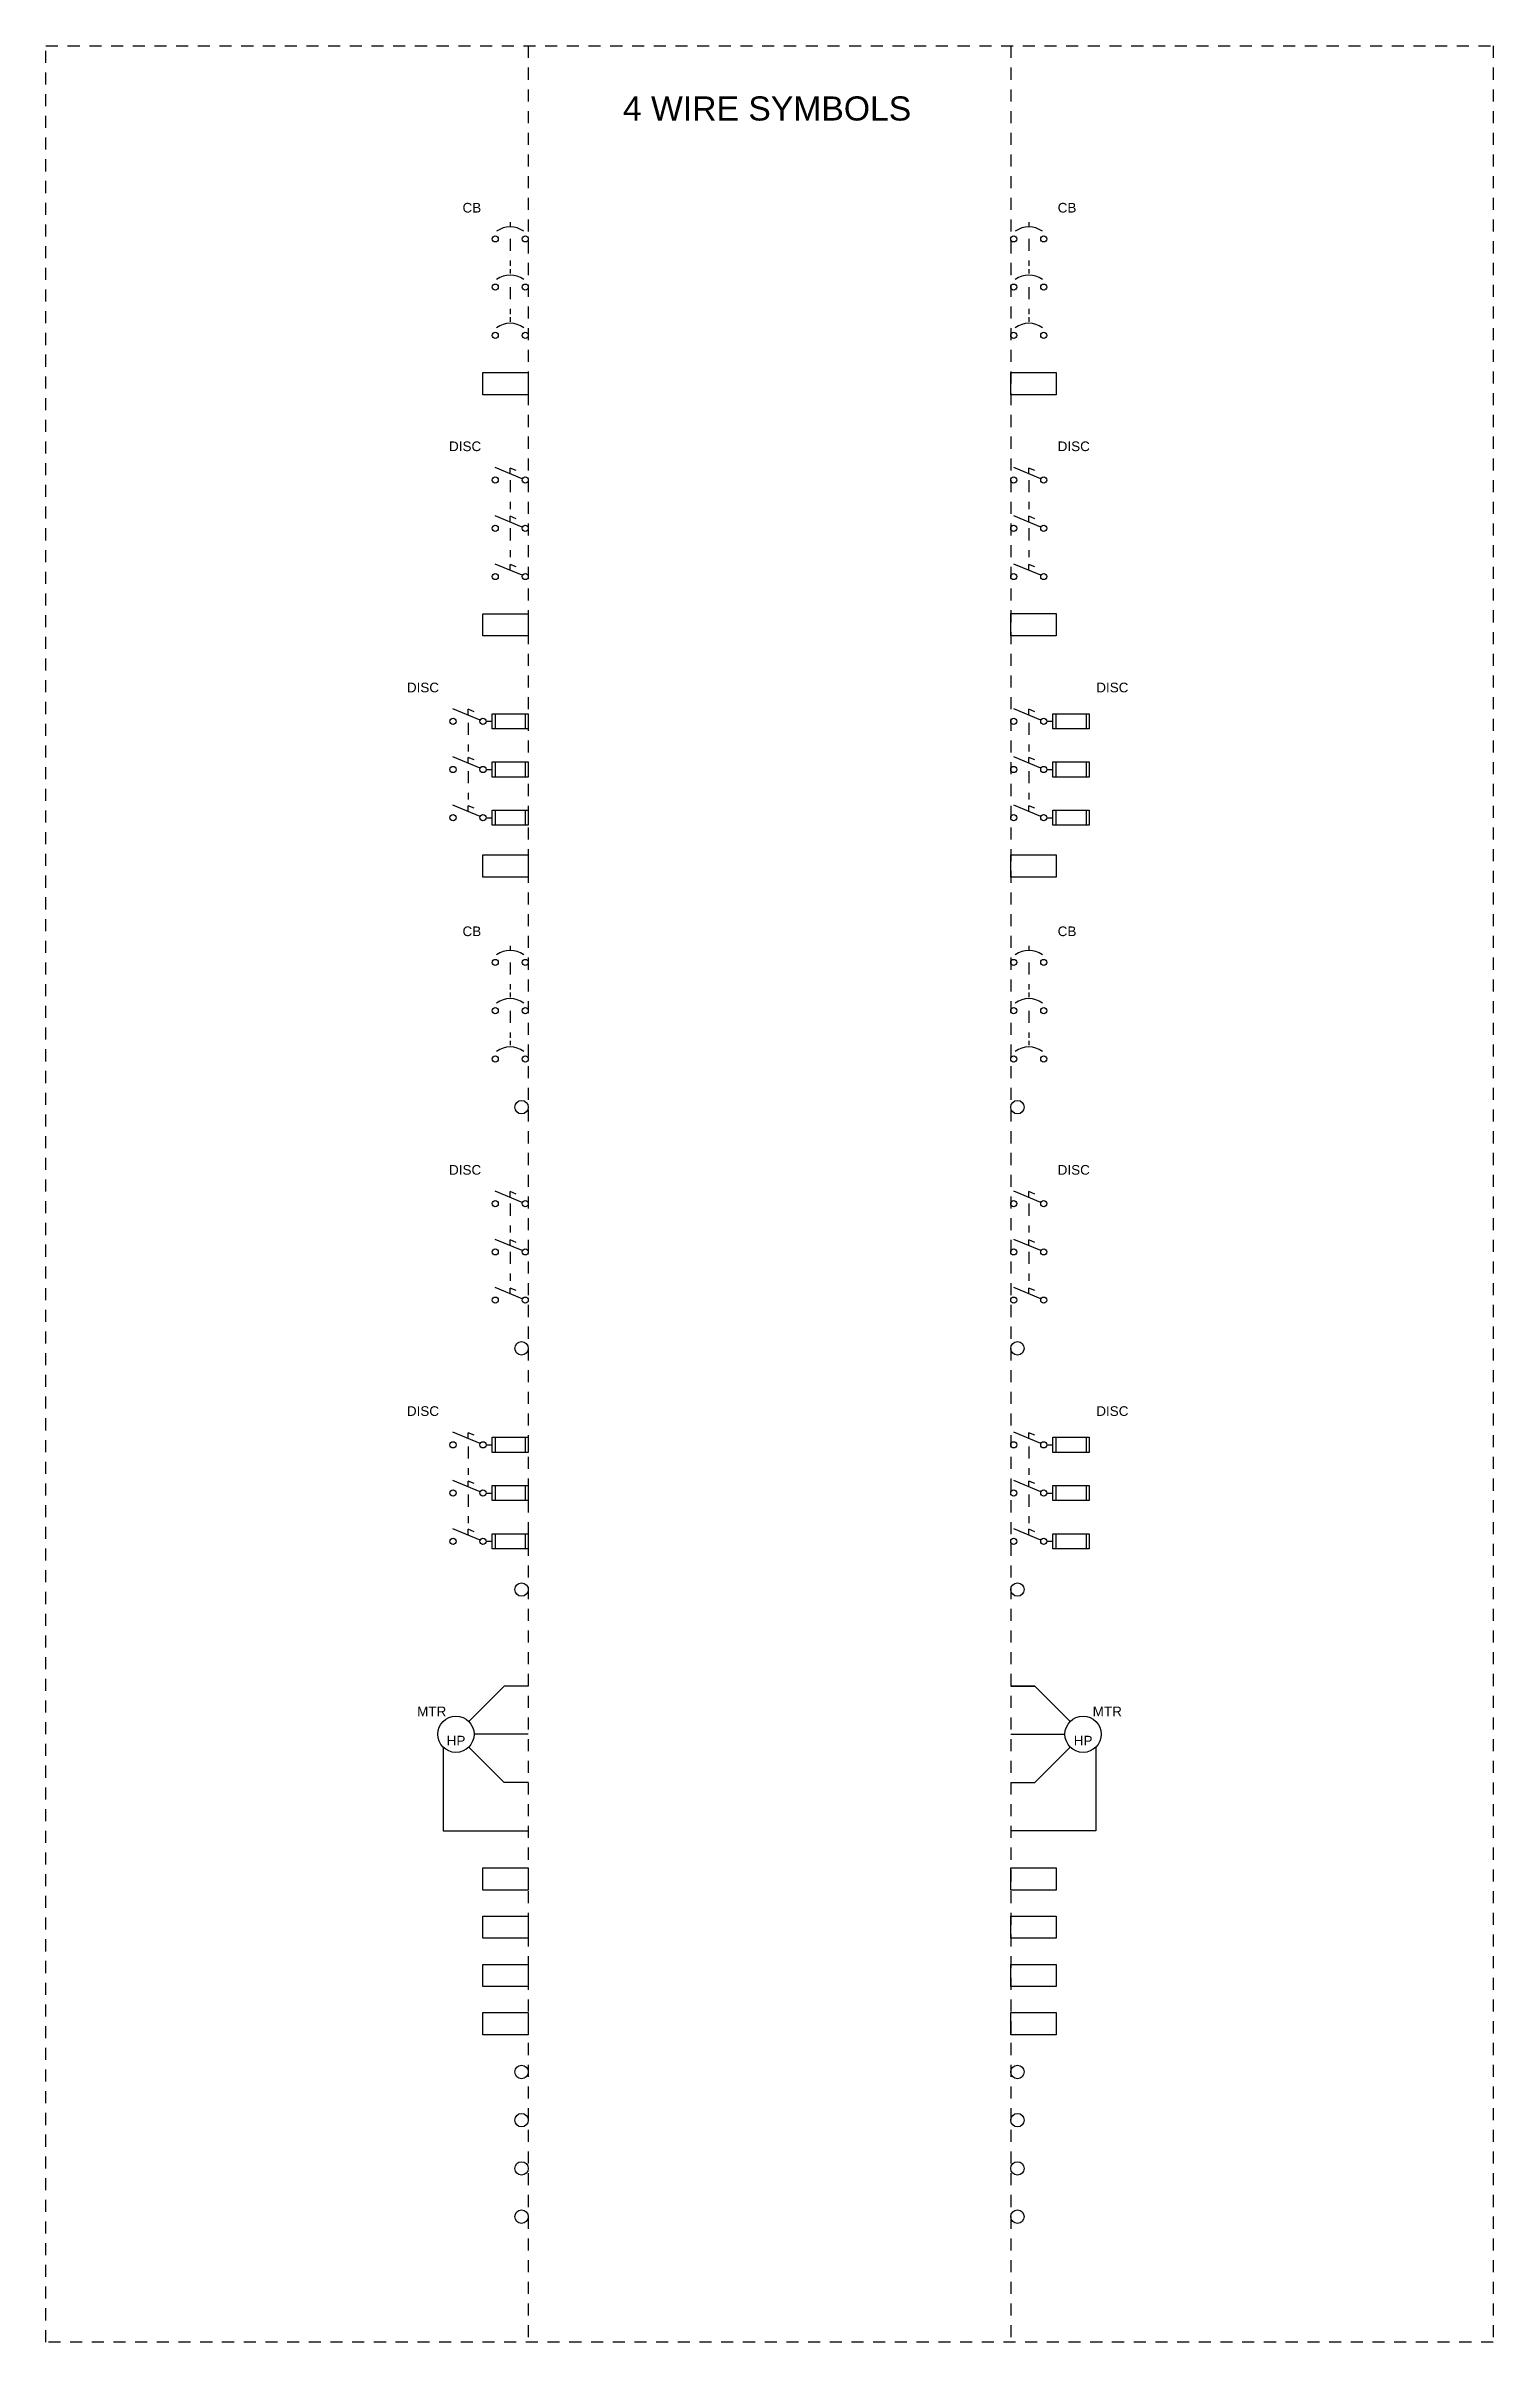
# Model space of a CAD drawing. Header units: inches. Extents: x 0 to 118, y -25 to 20.
# Drawn here: x 102.5 to 117.5, y -6.3 to 17.5 of the extents above; entities that cross this region are included whole.
import ezdxf
from ezdxf.enums import TextEntityAlignment as Align

# ---------------------------------------------------------------- set-up
doc = ezdxf.new("R2010")
doc.units = ezdxf.units.IN
doc.header["$MEASUREMENT"] = 0
doc.linetypes.add('HIDDEN2', pattern=[0.1875, 0.125, -0.0625])
for name, color, linetype in [('BORDER2', 220, 'HIDDEN2'), ('BREAKER CONNECT', 6, 'HIDDEN2'), ('WIRES', 7, 'Continuous')]:
    doc.layers.add(name, color=color, linetype=linetype)
doc.styles.add('INERCONNECT TABLES', font='arial.ttf', dxfattribs={"height": 0.1})
doc.styles.add('WD', font='arial.ttf', dxfattribs={"height": 1})

msp = doc.modelspace()

# ---------------------------------------------------------------- texts
at = {"insert": (109.975, 16.85), "char_height": 0.25, "attachment_point": 5, "style": 'INERCONNECT TABLES'}
msp.add_mtext_dynamic_manual_height_columns('4 WIRE SYMBOLS', width=5.45, gutter_width=0.5, heights=[3.209], dxfattribs=at)

# ---------------------------------------------------------------- blocks, each defined once
blk = doc.blocks.new('TB-TB-TB-TB_Square_L')
for points in [[(-0.472, 0.115), (0, 0.115), (0, -0.115), (-0.472, -0.115)], [(-0.472, -0.385), (0, -0.385), (0, -0.615), (-0.472, -0.615)], [(-0.472, -0.885), (0, -0.885), (0, -1.115), (-0.472, -1.115)], [(-0.472, -1.385), (0, -1.385), (0, -1.615), (-0.472, -1.615)]]:
    blk.add_lwpolyline(points, close=True)
at = {"linetype": 'Continuous', "style": 'INERCONNECT TABLES', "flags": 8}
for tag, p in [('Tag1', (-0.572, 0.165)), ('Tag2', (-0.572, -0.335)), ('Desc2', (-3.5, -0.75)), ('Desc3', (-3.5, -0.9)), ('Tag3', (-0.572, -0.835)), ('Tag4', (-0.572, -1.335))]:
    blk.add_attdef(tag, text='', height=0.1, dxfattribs=at).set_placement(p, align=Align.MIDDLE_RIGHT)
at = {"style": 'WD', "flags": 9}
for tag, p in [('X4TERM01', (-0.472, 0)), ('X2TERM01', (-0.236, 0.115)), ('X1TERM01', (0, 0)), ('X8TERM01', (-0.236, -0.115)), ('X2TERM02', (-0.236, -0.385)), ('X4TERM02', (-0.472, -0.5)), ('X8TERM02', (-0.236, -0.615)), ('X1TERM02', (0, -0.5)), ('X2TERM03', (-0.236, -0.885)), ('X4TERM03', (-0.472, -1)), ('X8TERM03', (-0.236, -1.115)), ('X1TERM03', (0, -1)), ('X2TERM04', (-0.236, -1.385)), ('X4TERM04', (-0.472, -1.5)), ('X8TERM04', (-0.236, -1.615)), ('X1TERM04', (0, -1.5))]:
    blk.add_attdef(tag, p, '', height=0.0125, dxfattribs=at)
at = {"linetype": 'Continuous', "style": 'INERCONNECT TABLES', "flags": 8}
for tag, p in [('Term1', (-0.236, 0)), ('Term2', (-0.236, -0.5)), ('Term3', (-0.236, -1)), ('Term4', (-0.236, -1.5))]:
    blk.add_attdef(tag, text='', height=0.1, dxfattribs=at).set_placement(p, align=Align.MIDDLE_CENTER)
at = {"linetype": 'Continuous', "style": 'INERCONNECT TABLES', "flags": 9}
for tag, p in [('LOC', (-0.32, 0.091)), ('P/N', (-0.319, 0.104)), ('INST', (-0.319, 0.074))]:
    blk.add_attdef(tag, p, '', height=0.01, dxfattribs=at)
at = {"style": 'WD', "width": 0.7, "flags": 9}
blk.add_attdef('FAMILY', (-0.319, 0.132), '', height=0.01, dxfattribs=at)
at = {"linetype": 'Continuous', "style": 'INERCONNECT TABLES', "flags": 9}
blk.add_attdef('MFG', text='', height=0.01, dxfattribs=at).set_placement((-0.288, 0.119), align=Align.RIGHT)
at = {"style": 'INERCONNECT TABLES', "flags": 8}
blk.add_attdef('Desc1', text='', height=0.1, dxfattribs=at).set_placement((-3.5, -0.6), align=Align.MIDDLE_RIGHT)
blk = doc.blocks.new('TB-TB-TB-TB_Square_R')
for points in [[(0, 0.115), (0.472, 0.115), (0.472, -0.115), (0, -0.115)], [(0, -0.385), (0.472, -0.385), (0.472, -0.615), (0, -0.615)], [(0, -0.885), (0.472, -0.885), (0.472, -1.115), (0, -1.115)], [(0, -1.385), (0.472, -1.385), (0.472, -1.615), (0, -1.615)]]:
    blk.add_lwpolyline(points, close=True)
at = {"linetype": 'Continuous', "style": 'INERCONNECT TABLES', "flags": 9}
for tag, p in [('LOC', (-0.041, 0.018)), ('P/N', (-0.041, 0.03)), ('INST', (-0.041, 0.005))]:
    blk.add_attdef(tag, p, '', height=0.01, dxfattribs=at)
at = {"style": 'WD', "width": 0.7, "flags": 9}
blk.add_attdef('FAMILY', (-0.04, 0.065), '', height=0.01, dxfattribs=at)
at = {"linetype": 'Continuous', "style": 'INERCONNECT TABLES', "flags": 9}
blk.add_attdef('MFG', text='', height=0.01, dxfattribs=at).set_placement((-0.007, 0.049), align=Align.RIGHT)
at = {"style": 'WD', "flags": 9}
for tag, p in [('X4TERM01', (0, 0)), ('X2TERM01', (0.236, 0.115)), ('X1TERM01', (0.472, 0)), ('X8TERM01', (0.236, -0.115)), ('X2TERM02', (0.236, -0.385)), ('X4TERM02', (0, -0.5)), ('X8TERM02', (0.236, -0.615)), ('X1TERM02', (0.472, -0.5)), ('X2TERM03', (0.236, -0.885)), ('X4TERM03', (0, -1)), ('X8TERM03', (0.236, -1.115)), ('X1TERM03', (0.472, -1)), ('X2TERM04', (0.236, -1.385)), ('X4TERM04', (0, -1.5)), ('X8TERM04', (0.236, -1.615)), ('X1TERM04', (0.472, -1.5))]:
    blk.add_attdef(tag, p, '', height=0.0125, dxfattribs=at)
at = {"linetype": 'Continuous', "style": 'INERCONNECT TABLES', "flags": 8}
for tag, p in [('Term1', (0.236, 0)), ('Term2', (0.236, -0.5)), ('Term3', (0.236, -1)), ('Term4', (0.236, -1.5))]:
    blk.add_attdef(tag, text='', height=0.1, dxfattribs=at).set_placement(p, align=Align.MIDDLE_CENTER)
for tag, p in [('Tag1', (0.572, 0.165)), ('Tag2', (0.572, -0.335)), ('Desc2', (3.5, -0.75)), ('Tag3', (0.572, -0.835)), ('Desc3', (3.5, -0.9)), ('Tag4', (0.572, -1.335))]:
    blk.add_attdef(tag, text='', height=0.1, dxfattribs=at).set_placement(p, align=Align.MIDDLE_LEFT)
at = {"style": 'INERCONNECT TABLES', "flags": 8}
blk.add_attdef('Desc1', text='', height=0.1, dxfattribs=at).set_placement((3.5, -0.6), align=Align.MIDDLE_LEFT)
blk = doc.blocks.new('TB-TB-TB-TB_Round_L')
for centre in [(-0.07, 0), (-0.07, -0.5), (-0.07, -1), (-0.07, -1.5)]:
    blk.add_circle(centre, 0.0699)
at = {"linetype": 'Continuous', "style": 'INERCONNECT TABLES', "flags": 8}
for tag, p in [('Term1', (-0.221, 0)), ('Tag1', (-0.17, 0.145)), ('Term2', (-0.221, -0.5)), ('Tag2', (-0.17, -0.355)), ('Desc2', (-3.5, -0.75)), ('Desc3', (-3.5, -0.9)), ('Term3', (-0.221, -1)), ('Tag3', (-0.17, -0.855)), ('Tag4', (-0.17, -1.355)), ('Term4', (-0.221, -1.5))]:
    blk.add_attdef(tag, text='', height=0.1, dxfattribs=at).set_placement(p, align=Align.MIDDLE_RIGHT)
at = {"flags": 9}
for tag, p, height, style in [('X4TERM01', (-0.14, 0), 0.0125, 'WD'), ('X2TERM01', (-0.07, 0.07), 0.0125, 'WD'), ('X1TERM01', (0, 0), 0.0125, 'WD'), ('X8TERM01', (-0.07, -0.07), 0.0125, 'WD'), ('INST', (0.048, -0.098), 0.01, 'INERCONNECT TABLES'), ('FAMILY', (0.051, -0.033), 0.01, 'INERCONNECT TABLES'), ('X2TERM02', (-0.07, -0.43), 0.0125, 'WD'), ('X4TERM02', (-0.14, -0.5), 0.0125, 'WD'), ('X8TERM02', (-0.07, -0.57), 0.0125, 'WD'), ('X1TERM02', (0, -0.5), 0.0125, 'WD'), ('X2TERM03', (-0.07, -0.93), 0.0125, 'WD'), ('X4TERM03', (-0.14, -1), 0.0125, 'WD'), ('X8TERM03', (-0.07, -1.07), 0.0125, 'WD'), ('X1TERM03', (0, -1), 0.0125, 'WD'), ('X2TERM04', (-0.07, -1.43), 0.0125, 'WD'), ('X4TERM04', (-0.14, -1.5), 0.0125, 'WD'), ('X8TERM04', (-0.07, -1.57), 0.0125, 'WD'), ('X1TERM04', (0, -1.5), 0.0125, 'WD')]:
    blk.add_attdef(tag, p, '', height=height, dxfattribs=dict(at, style=style))
at = {"linetype": 'Continuous', "style": 'INERCONNECT TABLES', "flags": 9}
blk.add_attdef('MFG', text='', height=0.01, dxfattribs=at).set_placement((0.079, -0.048), align=Align.RIGHT)
for tag, p in [('P/N', (0.048, -0.065)), ('LOC', (0.049, -0.078))]:
    blk.add_attdef(tag, p, '', height=0.01, dxfattribs=at)
at = {"style": 'INERCONNECT TABLES', "flags": 8}
blk.add_attdef('Desc1', text='', height=0.1, dxfattribs=at).set_placement((-3.5, -0.6), align=Align.MIDDLE_RIGHT)
blk = doc.blocks.new('TB-TB-TB-TB_Round_R')
for centre in [(0.07, 0), (0.07, -0.5), (0.07, -1), (0.07, -1.5)]:
    blk.add_circle(centre, 0.0699)
at = {"flags": 9}
for tag, p, height, style in [('X4TERM01', (0, 0), 0.0125, 'WD'), ('X2TERM01', (0.07, 0.07), 0.0125, 'WD'), ('X1TERM01', (0.14, 0), 0.0125, 'WD'), ('X8TERM01', (0.07, -0.07), 0.0125, 'WD'), ('FAMILY', (0.19, -0.033), 0.01, 'INERCONNECT TABLES'), ('X2TERM02', (0.07, -0.43), 0.0125, 'WD'), ('X4TERM02', (0, -0.5), 0.0125, 'WD'), ('X8TERM02', (0.07, -0.57), 0.0125, 'WD'), ('X1TERM02', (0.14, -0.5), 0.0125, 'WD'), ('X2TERM03', (0.07, -0.93), 0.0125, 'WD'), ('X4TERM03', (0, -1), 0.0125, 'WD'), ('X8TERM03', (0.07, -1.07), 0.0125, 'WD'), ('X1TERM03', (0.14, -1), 0.0125, 'WD'), ('X2TERM04', (0.07, -1.43), 0.0125, 'WD'), ('X4TERM04', (0, -1.5), 0.0125, 'WD'), ('X8TERM04', (0.07, -1.57), 0.0125, 'WD'), ('X1TERM04', (0.14, -1.5), 0.0125, 'WD')]:
    blk.add_attdef(tag, p, '', height=height, dxfattribs=dict(at, style=style))
at = {"linetype": 'Continuous', "style": 'INERCONNECT TABLES', "flags": 8}
for tag, p in [('Tag1', (0.17, 0.145)), ('Term1', (0.221, 0)), ('Tag2', (0.17, -0.355)), ('Term2', (0.221, -0.5)), ('Desc2', (3.5, -0.75)), ('Tag3', (0.17, -0.855)), ('Term3', (0.221, -1)), ('Desc3', (3.5, -0.9)), ('Tag4', (0.17, -1.355)), ('Term4', (0.221, -1.5))]:
    blk.add_attdef(tag, text='', height=0.1, dxfattribs=at).set_placement(p, align=Align.MIDDLE_LEFT)
at = {"linetype": 'Continuous', "style": 'INERCONNECT TABLES', "flags": 9}
blk.add_attdef('MFG', text='', height=0.01, dxfattribs=at).set_placement((0.219, -0.048), align=Align.RIGHT)
for tag, p in [('P/N', (0.188, -0.065)), ('LOC', (0.189, -0.078)), ('INST', (0.189, -0.097))]:
    blk.add_attdef(tag, p, '', height=0.01, dxfattribs=at)
at = {"style": 'INERCONNECT TABLES', "flags": 8}
blk.add_attdef('Desc1', text='', height=0.1, dxfattribs=at).set_placement((3.5, -0.6), align=Align.MIDDLE_LEFT)
blk = doc.blocks.new('MTR_3PH_L')
blk.add_circle((-0.75, -0.5), 0.188)
at = {"layer": 'WIRES'}
for p, q in [((-0.617, -0.367), (-0.25, 0)), ((0, 0), (-0.25, 0)), ((-0.883, -0.632), (-0.883, -1.5)), ((-0.25, -1), (-0.618, -0.632)), ((0, -0.5), (-0.563, -0.5)), ((0, -1), (-0.25, -1)), ((-0.883, -1.5), (0, -1.5))]:
    blk.add_line(p, q, dxfattribs=at)
at = {"style": 'WD', "flags": 9}
for tag, p in [('X1TERM05', (0, 0)), ('X0TERM01', (-0.617, -0.367)), ('X8TERM04', (-0.883, -0.632)), ('X0TERM03', (-0.618, -0.632)), ('X1TERM02', (-0.563, -0.5)), ('X1TERM06', (0, -0.5)), ('X1TERM07', (0, -1)), ('X1TERM08', (0, -1.5))]:
    blk.add_attdef(tag, p, '', height=0.0125, dxfattribs=at)
at = {"style": 'INERCONNECT TABLES', "flags": 8}
for tag, p in [('Tag1', (-0.85, -0.263)), ('Desc1', (-3.5, -0.6)), ('Desc2', (-3.5, -0.75)), ('Desc3', (-3.5, -0.9))]:
    blk.add_attdef(tag, text='', height=0.1, dxfattribs=at).set_placement(p, align=Align.MIDDLE_RIGHT)
for tag, p in [('Term1', (-0.25, -0.05)), ('Term2', (-0.25, -0.35)), ('Term4', (-0.25, -1.35))]:
    blk.add_attdef(tag, text='', height=0.1, dxfattribs=at).set_placement(p, align=Align.TOP_LEFT)
for tag, height, style, flags, p in [('Rating2', 0.1, 'INERCONNECT TABLES', 8, (-1.349, -0.5)), ('Rating1', 0.1, 'INERCONNECT TABLES', 8, (-0.75, -0.5)), ('FAMILY', 0.01, 'WD', 9, (-0.724, -0.33))]:
    blk.add_attdef(tag, text='', height=height, dxfattribs=dict(style=style, flags=flags)).set_placement(p, align=Align.CENTER)
at = {"linetype": 'Continuous', "style": 'WD', "flags": 9}
for tag, p in [('MFG', (-0.75, -0.36)), ('P/N', (-0.75, -0.341))]:
    blk.add_attdef(tag, text='', height=0.01, dxfattribs=at).set_placement(p, align=Align.MIDDLE)
blk.add_attdef('INST', (-0.75, -0.4), '', height=0.01, dxfattribs=at)
blk.add_attdef('LOC', text='', height=0.01, dxfattribs=at).set_placement((-0.721, -0.375), align=Align.CENTER)
at = {"style": 'INERCONNECT TABLES', "flags": 8}
for tag, p in [('Unit2', (-1.347, -0.516)), ('Unit1', (-0.749, -0.516))]:
    blk.add_attdef(tag, text='', height=0.1, dxfattribs=at).set_placement(p, align=Align.TOP_CENTER)
blk.add_attdef('Term3', text='', height=0.1, dxfattribs=at).set_placement((-0.25, -0.98), align=Align.BOTTOM_LEFT)
blk = doc.blocks.new('MTR_3PH_R')
blk.add_line((0.25, 0), (0, 0))
blk.add_circle((0.75, -0.5), 0.188)
at = {"layer": 'WIRES'}
for p, q in [((0, 0), (0.25, 0)), ((0.617, -0.367), (0.25, 0)), ((0, -0.5), (0.562, -0.5)), ((0.25, -1), (0.618, -0.632)), ((0.883, -0.632), (0.883, -1.5)), ((0, -1), (0.25, -1)), ((0.883, -1.5), (0, -1.5))]:
    blk.add_line(p, q, dxfattribs=at)
at = {"style": 'WD', "flags": 9}
for tag, p in [('X4TERM05', (0, 0)), ('X4TERM06', (0, -0.5)), ('X4TERM07', (0, -1)), ('X4TERM08', (0, -1.5))]:
    blk.add_attdef(tag, text='', height=0.0125, dxfattribs=at).set_placement(p, align=Align.RIGHT)
at = {"style": 'INERCONNECT TABLES', "flags": 8}
for tag, p in [('Term1', (0.25, -0.05)), ('Term2', (0.25, -0.35)), ('Term4', (0.25, -1.35))]:
    blk.add_attdef(tag, text='', height=0.1, dxfattribs=at).set_placement(p, align=Align.TOP_RIGHT)
for tag, p in [('Tag1', (0.85, -0.263)), ('Desc1', (3.5, -0.6)), ('Desc2', (3.5, -0.75)), ('Desc3', (3.5, -0.9))]:
    blk.add_attdef(tag, text='', height=0.1, dxfattribs=at).set_placement(p, align=Align.MIDDLE_LEFT)
for tag, height, style, flags, p in [('Rating1', 0.1, 'INERCONNECT TABLES', 8, (0.75, -0.5)), ('FAMILY', 0.01, 'WD', 9, (0.745, -0.33)), ('Rating2', 0.1, 'INERCONNECT TABLES', 8, (1.35, -0.5))]:
    blk.add_attdef(tag, text='', height=height, dxfattribs=dict(style=style, flags=flags)).set_placement(p, align=Align.CENTER)
at = {"style": 'WD', "flags": 9}
for tag, p in [('X0TERM01', (0.617, -0.367)), ('X4TERM02', (0.562, -0.5)), ('X0TERM03', (0.618, -0.632)), ('X0TERM04', (0.883, -0.632))]:
    blk.add_attdef(tag, p, '', height=0.0125, dxfattribs=at)
at = {"linetype": 'Continuous', "style": 'WD', "flags": 9}
for tag, p in [('MFG', (0.75, -0.36)), ('P/N', (0.75, -0.341))]:
    blk.add_attdef(tag, text='', height=0.01, dxfattribs=at).set_placement(p, align=Align.MIDDLE)
blk.add_attdef('LOC', text='', height=0.01, dxfattribs=at).set_placement((0.75, -0.375), align=Align.CENTER)
blk.add_attdef('INST', (0.736, -0.391), '', height=0.01, dxfattribs=at)
at = {"style": 'INERCONNECT TABLES', "flags": 8}
for tag, p in [('Unit1', (0.751, -0.516)), ('Unit2', (1.351, -0.516))]:
    blk.add_attdef(tag, text='', height=0.1, dxfattribs=at).set_placement(p, align=Align.TOP_CENTER)
blk.add_attdef('Term3', text='', height=0.1, dxfattribs=at).set_placement((0.25, -0.95), align=Align.BOTTOM_RIGHT)
blk = doc.blocks.new('DISC-DISC-DISC_Fuse-TB_Square_L')
for p, q in [((-0.499, 0.013), (-0.781, 0.13)), ((-0.625, 0.065), (-0.625, 0.125)), ((-0.562, 0.099), (-0.625, 0.125)), ((-0.438, 0), (-0.375, 0)), ((-0.375, -0.078), (-0.375, 0.078)), ((-0.375, 0.078), (0, 0.078)), ((-0.344, 0.078), (-0.344, -0.078)), ((-0.031, 0.078), (-0.031, -0.078)), ((0, 0.078), (0, -0.078)), ((0, -0.078), (-0.375, -0.078)), ((-0.499, -0.487), (-0.781, -0.37)), ((-0.625, -0.435), (-0.625, -0.375)), ((-0.562, -0.401), (-0.625, -0.375)), ((-0.375, -0.578), (-0.375, -0.422)), ((-0.375, -0.422), (0, -0.422)), ((-0.344, -0.422), (-0.344, -0.578)), ((-0.031, -0.422), (-0.031, -0.578)), ((0, -0.422), (0, -0.578)), ((-0.438, -0.5), (-0.375, -0.5)), ((0, -0.578), (-0.375, -0.578)), ((-0.499, -0.987), (-0.781, -0.87)), ((-0.625, -0.935), (-0.625, -0.875)), ((-0.562, -0.901), (-0.625, -0.875)), ((-0.375, -1.078), (-0.375, -0.922)), ((-0.375, -0.922), (0, -0.922)), ((-0.344, -0.922), (-0.344, -1.078)), ((-0.031, -0.922), (-0.031, -1.078)), ((0, -0.922), (0, -1.078)), ((-0.438, -1), (-0.375, -1)), ((0, -1.078), (-0.375, -1.078))]:
    blk.add_line(p, q)
blk.add_lwpolyline([(-0.472, -1.385), (0, -1.385), (0, -1.615), (-0.472, -1.615)], close=True)
for centre in [(-0.78, 0), (-0.47, 0), (-0.78, -0.5), (-0.47, -0.5), (-0.78, -1), (-0.47, -1)]:
    blk.add_circle(centre, 0.0322)
at = {"layer": 'BREAKER CONNECT'}
for p, q in [((-0.625, -0.016), (-0.625, -0.312)), ((-0.625, -0.516), (-0.625, -0.812))]:
    blk.add_line(p, q, dxfattribs=at)
at = {"style": 'INERCONNECT TABLES', "flags": 8}
for tag, p in [('Tag1', (-0.925, 0.35)), ('Tag2', (-0.925, -0.15)), ('Desc1', (-3.5, -0.35)), ('Desc2', (-3.5, -0.5)), ('Desc3', (-3.5, -0.65)), ('Tag3', (-0.925, -0.65))]:
    blk.add_attdef(tag, text='', height=0.1, dxfattribs=at).set_placement(p, align=Align.MIDDLE_RIGHT)
blk.add_attdef('DISC_Rating', text='', height=0.1, dxfattribs=at).set_placement((-0.625, 0.156), align=Align.CENTER)
at = {"linetype": 'Continuous', "style": 'INERCONNECT TABLES', "flags": 8}
for tag, p in [('OuterTerm1', (-0.875, 0)), ('OuterTerm2', (-0.875, -0.5)), ('OuterTerm3', (-0.875, -1)), ('Tag4', (-0.572, -1.335))]:
    blk.add_attdef(tag, text='', height=0.1, dxfattribs=at).set_placement(p, align=Align.MIDDLE_RIGHT)
at = {"style": 'WD', "flags": 9}
for tag, p, height in [('X4TERM01', (-0.812, 0), 0.0125), ('X2LINK', (-0.625, 0.156), 0.01), ('FAMILY', (-0.419, 0.131), 0.01), ('Contact', (-0.419, 0.044), 0.01), ('X1TERM02', (0, 0), 0.0125), ('X8LINK', (-0.625, -0.016), 0.01), ('X2LINK', (-0.625, -0.344), 0.01), ('X4TERM03', (-0.812, -0.5), 0.0125), ('X8LINK', (-0.625, -0.516), 0.01), ('X1TERM04', (0, -0.5), 0.0125), ('X4TERM05', (-0.812, -1), 0.0125), ('X8LINK', (-0.625, -1.016), 0.01), ('X1TERM06', (0, -1), 0.0125), ('X2TERM01', (-0.236, -1.385), 0.0125), ('X4TERM04', (-0.472, -1.5), 0.0125), ('X1TERM03', (0, -1.5), 0.0125)]:
    blk.add_attdef(tag, p, '', height=height, dxfattribs=at)
at = {"style": 'INERCONNECT TABLES', "flags": 8}
for tag, p in [('P1_Rating_FU', (-0.188, 0)), ('P2_Rating_FU', (-0.188, -0.5)), ('P3_Rating_FU', (-0.188, -1))]:
    blk.add_attdef(tag, text='', height=0.1, dxfattribs=at).set_placement(p, align=Align.MIDDLE)
at = {"linetype": 'Continuous', "style": 'WD', "flags": 9}
for tag, p in [('MFG', (-0.397, 0.089)), ('LOC', (-0.398, 0.076)), ('P/N', (-0.395, 0.108))]:
    blk.add_attdef(tag, text='', height=0.01, dxfattribs=at).set_placement(p, align=Align.CENTER)
blk.add_attdef('INST', (-0.412, 0.061), '', height=0.01, dxfattribs=at)
at = {"linetype": 'Continuous', "style": 'INERCONNECT TABLES', "flags": 8}
for tag, p in [('Term1', (0.063, -0.042)), ('Term2', (0.063, -0.542)), ('Term3', (0.063, -1.042))]:
    blk.add_attdef(tag, text='', height=0.1, dxfattribs=at).set_placement(p, align=Align.TOP_LEFT)
blk.add_attdef('Term4', text='', height=0.1, dxfattribs=at).set_placement((-0.236, -1.5), align=Align.MIDDLE_CENTER)
blk = doc.blocks.new('DISC-DISC-DISC-TB_Square_R')
for p, q in [((0.313, 0.013), (0.032, 0.13)), ((0.188, 0.065), (0.188, 0.125)), ((0.25, 0.099), (0.188, 0.125)), ((0.313, -0.487), (0.032, -0.37)), ((0.188, -0.435), (0.188, -0.375)), ((0.25, -0.401), (0.188, -0.375)), ((0.313, -0.987), (0.032, -0.87)), ((0.188, -0.935), (0.188, -0.875)), ((0.25, -0.901), (0.188, -0.875))]:
    blk.add_line(p, q)
blk.add_lwpolyline([(0, -1.384), (0.472, -1.384), (0.472, -1.615), (0, -1.615)], close=True)
for centre in [(0.032, 0), (0.343, 0), (0.032, -0.5), (0.343, -0.5), (0.032, -1), (0.343, -1)]:
    blk.add_circle(centre, 0.0322)
at = {"layer": 'BREAKER CONNECT'}
for p, q in [((0.188, 0), (0.188, -0.3)), ((0.188, -0.5), (0.188, -0.8))]:
    blk.add_line(p, q, dxfattribs=at)
at = {"style": 'INERCONNECT TABLES'}
blk.add_attdef('DISC_Rating', text='', height=0.1, dxfattribs=at).set_placement((0.188, 0.156), align=Align.CENTER)
blk.add_attdef('Tag1', text='', height=0.1, dxfattribs=at).set_placement((0.487, 0.35), align=Align.MIDDLE_LEFT)
at = {"style": 'WD', "flags": 9}
for tag, p, height in [('X4TERM01', (0, 0), 0.0125), ('X2LINK', (0.188, 0.125), 0.01), ('X1TERM02', (0.375, 0), 0.0125), ('Contact', (0.394, 0.04), 0.01), ('FAMILY', (0.394, 0.131), 0.01), ('X8LINK', (0.188, -0.016), 0.01), ('X2LINK', (0.188, -0.375), 0.01), ('X4TERM03', (0, -0.5), 0.0125), ('X8LINK', (0.188, -0.516), 0.01), ('X1TERM04', (0.375, -0.5), 0.0125), ('X2LINK', (0.188, -0.875), 0.01), ('X4TERM05', (0, -1), 0.0125), ('X8LINK', (0.188, -1.016), 0.01), ('X1TERM06', (0.375, -1), 0.0125), ('X2TERM01', (0.236, -1.384), 0.0125), ('X4TERM01', (0, -1.5), 0.0125), ('X8TERM01', (0.236, -1.615), 0.0125), ('X1TERM01', (0.472, -1.5), 0.0125)]:
    blk.add_attdef(tag, p, '', height=height, dxfattribs=at)
at = {"linetype": 'Continuous', "style": 'WD', "flags": 9}
for tag, p in [('MFG', (0.415, 0.089)), ('LOC', (0.415, 0.078)), ('P/N', (0.417, 0.108))]:
    blk.add_attdef(tag, text='', height=0.01, dxfattribs=at).set_placement(p, align=Align.CENTER)
blk.add_attdef('INST', (0.4, 0.063), '', height=0.01, dxfattribs=at)
at = {"linetype": 'Continuous', "style": 'INERCONNECT TABLES', "flags": 8}
for tag, p in [('OuterTerm1', (0.438, 0)), ('OuterTerm2', (0.438, -0.5)), ('OuterTerm3', (0.438, -1)), ('Tag4', (0.572, -1.334))]:
    blk.add_attdef(tag, text='', height=0.1, dxfattribs=at).set_placement(p, align=Align.MIDDLE_LEFT)
for tag, p in [('Term1', (-0.063, -0.042)), ('Term2', (-0.063, -0.542)), ('Term3', (-0.063, -1.042))]:
    blk.add_attdef(tag, text='', height=0.1, dxfattribs=at).set_placement(p, align=Align.TOP_RIGHT)
at = {"style": 'INERCONNECT TABLES', "flags": 8}
for tag, p in [('Tag2', (0.487, -0.15)), ('Desc1', (3.5, -0.35)), ('Desc2', (3.5, -0.5)), ('Tag3', (0.487, -0.65)), ('Desc3', (3.5, -0.65))]:
    blk.add_attdef(tag, text='', height=0.1, dxfattribs=at).set_placement(p, align=Align.MIDDLE_LEFT)
at = {"linetype": 'Continuous', "style": 'INERCONNECT TABLES', "flags": 8}
blk.add_attdef('Term4', text='', height=0.1, dxfattribs=at).set_placement((0.236, -1.5), align=Align.MIDDLE_CENTER)
blk = doc.blocks.new('DISC-DISC-DISC_Fuse-TB_Square_R')
for p, q in [((0.313, 0.013), (0.032, 0.13)), ((0.25, 0.099), (0.188, 0.125)), ((0.188, 0.065), (0.188, 0.125)), ((0.375, 0), (0.438, 0)), ((0.438, 0.078), (0.812, 0.078)), ((0.438, -0.078), (0.438, 0.078)), ((0.469, 0.078), (0.469, -0.078)), ((0.781, 0.078), (0.781, -0.078)), ((0.812, 0.078), (0.812, -0.078)), ((0.812, -0.078), (0.438, -0.078)), ((0.313, -0.487), (0.032, -0.37)), ((0.25, -0.401), (0.188, -0.375)), ((0.188, -0.435), (0.188, -0.375)), ((0.438, -0.422), (0.812, -0.422)), ((0.438, -0.578), (0.438, -0.422)), ((0.469, -0.422), (0.469, -0.578)), ((0.781, -0.422), (0.781, -0.578)), ((0.812, -0.422), (0.812, -0.578)), ((0.375, -0.5), (0.438, -0.5)), ((0.812, -0.578), (0.438, -0.578)), ((0.313, -0.987), (0.032, -0.87)), ((0.25, -0.901), (0.188, -0.875)), ((0.188, -0.935), (0.188, -0.875)), ((0.438, -0.922), (0.812, -0.922)), ((0.438, -1.078), (0.438, -0.922)), ((0.469, -0.922), (0.469, -1.078)), ((0.781, -0.922), (0.781, -1.078)), ((0.812, -0.922), (0.812, -1.078)), ((0.375, -1), (0.438, -1)), ((0.812, -1.078), (0.438, -1.078))]:
    blk.add_line(p, q)
blk.add_lwpolyline([(0, -1.384), (0.472, -1.384), (0.472, -1.615), (0, -1.615)], close=True)
for centre in [(0.032, 0), (0.343, 0), (0.032, -0.5), (0.343, -0.5), (0.032, -1), (0.343, -1)]:
    blk.add_circle(centre, 0.0322)
at = {"layer": 'BREAKER CONNECT'}
for p, q in [((0.188, -0.016), (0.188, -0.312)), ((0.188, -0.516), (0.188, -0.812))]:
    blk.add_line(p, q, dxfattribs=at)
at = {"style": 'INERCONNECT TABLES'}
blk.add_attdef('DISC_Rating', text='', height=0.1, dxfattribs=at).set_placement((0.188, 0.156), align=Align.CENTER)
blk.add_attdef('Tag1', text='', height=0.1, dxfattribs=at).set_placement((0.887, 0.35), align=Align.MIDDLE_LEFT)
at = {"style": 'WD', "flags": 9}
for tag, p, height in [('X4TERM01', (0, 0), 0.0125), ('X2LINK', (0.188, 0.156), 0.01), ('Contact', (0.394, 0.044), 0.01), ('FAMILY', (0.394, 0.131), 0.01), ('X1TERM02', (0.812, 0), 0.0125), ('X8LINK', (0.188, -0.016), 0.01), ('X2LINK', (0.188, -0.344), 0.01), ('X4TERM03', (0, -0.5), 0.0125), ('X8LINK', (0.188, -0.516), 0.01), ('X1TERM04', (0.812, -0.5), 0.0125), ('X4TERM05', (0, -1), 0.0125), ('X8LINK', (0.188, -1.016), 0.01), ('X1TERM06', (0.812, -1), 0.0125), ('X4TERM01', (0, -1.5), 0.0125), ('X8TERM01', (0.236, -1.615), 0.0125), ('X1TERM01', (0.472, -1.5), 0.0125)]:
    blk.add_attdef(tag, p, '', height=height, dxfattribs=at)
at = {"style": 'INERCONNECT TABLES', "flags": 8}
for tag, p in [('P1_Rating_FU', (0.625, 0)), ('P2_Rating_FU', (0.625, -0.5)), ('P3_Rating_FU', (0.625, -1))]:
    blk.add_attdef(tag, text='', height=0.1, dxfattribs=at).set_placement(p, align=Align.MIDDLE)
at = {"linetype": 'Continuous', "style": 'WD', "flags": 9}
for tag, p in [('MFG', (0.415, 0.089)), ('LOC', (0.414, 0.076)), ('P/N', (0.417, 0.108))]:
    blk.add_attdef(tag, text='', height=0.01, dxfattribs=at).set_placement(p, align=Align.CENTER)
blk.add_attdef('INST', (0.4, 0.06), '', height=0.01, dxfattribs=at)
at = {"linetype": 'Continuous', "style": 'INERCONNECT TABLES', "flags": 8}
for tag, p in [('OuterTerm1', (0.873, 0)), ('OuterTerm2', (0.873, -0.5)), ('OuterTerm3', (0.873, -1)), ('Tag4', (0.572, -1.334))]:
    blk.add_attdef(tag, text='', height=0.1, dxfattribs=at).set_placement(p, align=Align.MIDDLE_LEFT)
for tag, p in [('Term1', (-0.062, -0.042)), ('Term2', (-0.063, -0.542)), ('Term3', (-0.063, -1.042))]:
    blk.add_attdef(tag, text='', height=0.1, dxfattribs=at).set_placement(p, align=Align.TOP_RIGHT)
at = {"style": 'INERCONNECT TABLES', "flags": 8}
for tag, p in [('Tag2', (0.887, -0.15)), ('Desc1', (3.5, -0.35)), ('Desc2', (3.5, -0.5)), ('Tag3', (0.887, -0.65)), ('Desc3', (3.5, -0.65))]:
    blk.add_attdef(tag, text='', height=0.1, dxfattribs=at).set_placement(p, align=Align.MIDDLE_LEFT)
at = {"linetype": 'Continuous', "style": 'INERCONNECT TABLES', "flags": 8}
blk.add_attdef('Term4', text='', height=0.1, dxfattribs=at).set_placement((0.236, -1.5), align=Align.MIDDLE_CENTER)
blk = doc.blocks.new('DISC-DISC-DISC-TB_Square_L')
for p, q in [((-0.062, 0.013), (-0.343, 0.13)), ((-0.188, 0.065), (-0.188, 0.125)), ((-0.125, 0.099), (-0.188, 0.125)), ((-0.062, -0.487), (-0.343, -0.37)), ((-0.188, -0.435), (-0.188, -0.375)), ((-0.125, -0.401), (-0.188, -0.375)), ((-0.062, -0.987), (-0.343, -0.87)), ((-0.188, -0.935), (-0.188, -0.875)), ((-0.125, -0.901), (-0.188, -0.875)), ((-0.472, -1.615), (-0.472, -1.385)), ((-0.472, -1.385), (0, -1.385)), ((0, -1.385), (0, -1.615)), ((0, -1.615), (-0.472, -1.615))]:
    blk.add_line(p, q)
for centre in [(-0.343, 0), (-0.032, 0), (-0.343, -0.5), (-0.032, -0.5), (-0.343, -1), (-0.032, -1)]:
    blk.add_circle(centre, 0.0322)
at = {"layer": 'BREAKER CONNECT'}
for p, q in [((-0.188, 0), (-0.188, -0.3)), ((-0.188, -0.5), (-0.188, -0.8))]:
    blk.add_line(p, q, dxfattribs=at)
at = {"style": 'INERCONNECT TABLES', "flags": 8}
for tag, p in [('Tag1', (-0.488, 0.35)), ('Desc1', (-3.5, 0)), ('Desc2', (-3.5, -0.15)), ('Tag2', (-0.488, -0.15)), ('Desc3', (-3.5, -0.3)), ('Tag3', (-0.488, -0.65))]:
    blk.add_attdef(tag, text='', height=0.1, dxfattribs=at).set_placement(p, align=Align.MIDDLE_RIGHT)
blk.add_attdef('DISC_Rating', text='', height=0.1, dxfattribs=at).set_placement((-0.188, 0.156), align=Align.CENTER)
at = {"linetype": 'Continuous', "style": 'INERCONNECT TABLES', "flags": 8}
for tag, p in [('OuterTerm1', (-0.438, 0)), ('OuterTerm2', (-0.438, -0.5)), ('OuterTerm3', (-0.438, -1)), ('Tag4', (-0.572, -1.335))]:
    blk.add_attdef(tag, text='', height=0.1, dxfattribs=at).set_placement(p, align=Align.MIDDLE_RIGHT)
at = {"style": 'WD', "flags": 9}
for tag, p, height in [('X4TERM01', (-0.375, 0), 0.0125), ('X2LINK', (-0.188, 0.125), 0.01), ('X1TERM02', (0, 0), 0.0125), ('Contact', (0.019, 0.04), 0.01), ('FAMILY', (0.019, 0.131), 0.01), ('INST', (0.027, 0.062), 0.01), ('X8LINK', (-0.188, -0.016), 0.01), ('X2LINK', (-0.188, -0.375), 0.01), ('X4TERM03', (-0.375, -0.5), 0.0125), ('X8LINK', (-0.188, -0.516), 0.01), ('X1TERM04', (0, -0.5), 0.0125), ('X2LINK', (-0.188, -0.875), 0.01), ('X4TERM05', (-0.375, -1), 0.0125), ('X8LINK', (-0.188, -1.016), 0.01), ('X1TERM06', (0, -1), 0.0125), ('X2TERM01', (-0.236, -1.385), 0.0125), ('X4TERM04', (-0.472, -1.5), 0.0125), ('X8TERM01', (-0.236, -1.615), 0.0125), ('X1TERM03', (0, -1.5), 0.0125)]:
    blk.add_attdef(tag, p, '', height=height, dxfattribs=at)
at = {"linetype": 'Continuous', "style": 'WD', "flags": 9}
for tag, p in [('MFG', (0.04, 0.089)), ('LOC', (0.04, 0.078)), ('P/N', (0.042, 0.108))]:
    blk.add_attdef(tag, text='', height=0.01, dxfattribs=at).set_placement(p, align=Align.CENTER)
at = {"linetype": 'Continuous', "style": 'INERCONNECT TABLES', "flags": 8}
for tag, p in [('Term1', (0.063, -0.042)), ('Term2', (0.063, -0.542)), ('Term3', (0.063, -1.042))]:
    blk.add_attdef(tag, text='', height=0.1, dxfattribs=at).set_placement(p, align=Align.TOP_LEFT)
blk.add_attdef('Term4', text='', height=0.1, dxfattribs=at).set_placement((-0.236, -1.5), align=Align.MIDDLE_CENTER)
blk = doc.blocks.new('CB-CB-CB-TB_Square_L')
blk.add_line((-0.188, 0.173), (-0.188, 0.126))
at = {"linetype": 'HIDDEN2'}
for p, q in [((-0.188, -0.313), (-0.188, -0.359)), ((-0.188, -0.813), (-0.188, -0.859))]:
    blk.add_line(p, q, dxfattribs=at)
blk.add_lwpolyline([(-0.472, -1.385), (0, -1.385), (0, -1.615), (-0.472, -1.615)], close=True)
for centre in [(-0.343, 0), (-0.032, 0), (-0.343, -0.5), (-0.032, -0.5), (-0.343, -1), (-0.032, -1)]:
    blk.add_circle(centre, 0.0322)
for centre in [(-0.188, -0.109), (-0.188, -0.609), (-0.188, -1.109)]:
    blk.add_arc(centre, 0.234, 53.1301, 126.8699)
at = {"layer": 'BREAKER CONNECT'}
for p, q in [((-0.188, 0), (-0.188, -0.281)), ((-0.188, -0.5), (-0.188, -0.781))]:
    blk.add_line(p, q, dxfattribs=at)
at = {"style": 'INERCONNECT TABLES', "flags": 8}
for tag, p in [('Tag1', (-0.488, 0.323)), ('Desc1', (-3.5, 0)), ('Desc2', (-3.5, -0.15)), ('Tag2', (-0.488, -0.163)), ('Desc3', (-3.5, -0.3)), ('Tag3', (-0.488, -0.663))]:
    blk.add_attdef(tag, text='', height=0.1, dxfattribs=at).set_placement(p, align=Align.MIDDLE_RIGHT)
blk.add_attdef('CB_Rating', text='', height=0.1, dxfattribs=at).set_placement((-0.188, 0.2), align=Align.CENTER)
at = {"linetype": 'Continuous', "style": 'INERCONNECT TABLES', "flags": 8}
for tag, p in [('OuterTerm1', (-0.438, 0)), ('OuterTerm2', (-0.438, -0.5)), ('OuterTerm3', (-0.438, -1)), ('Tag4', (-0.572, -1.335))]:
    blk.add_attdef(tag, text='', height=0.1, dxfattribs=at).set_placement(p, align=Align.MIDDLE_RIGHT)
at = {"flags": 9}
for tag, p, height, style in [('X4TERM01', (-0.375, 0), 0.0125, 'WD'), ('X2LINK', (-0.188, 0.219), 0.01, 'WD'), ('X8LINK', (-0.188, 0), 0.01, 'WD'), ('X1TERM02', (0, 0), 0.0125, 'WD'), ('FAMILY', (0.017, 0.152), 0.01, 'WD'), ('P/N', (0.017, 0.137), 0.01, 'INERCONNECT TABLES'), ('MFG', (0.017, 0.123), 0.01, 'INERCONNECT TABLES'), ('LOC', (0.018, 0.111), 0.01, 'INERCONNECT TABLES'), ('INST', (0.019, 0.097), 0.01, 'INERCONNECT TABLES'), ('X2LINK', (-0.188, -0.281), 0.01, 'WD'), ('X4TERM03', (-0.375, -0.5), 0.0125, 'WD'), ('X8LINK', (-0.188, -0.5), 0.01, 'WD'), ('X1TERM04', (0, -0.5), 0.0125, 'WD'), ('X2LINK', (-0.188, -0.781), 0.01, 'WD'), ('X4TERM05', (-0.375, -1), 0.0125, 'WD'), ('X8LINK', (-0.188, -1), 0.01, 'WD'), ('X1TERM06', (0, -1), 0.0125, 'WD'), ('X2TERM01', (-0.236, -1.385), 0.0125, 'WD'), ('X4TERM04', (-0.472, -1.5), 0.0125, 'WD'), ('X8TERM01', (-0.236, -1.615), 0.0125, 'WD'), ('X1TERM03', (0, -1.5), 0.0125, 'WD')]:
    blk.add_attdef(tag, p, '', height=height, dxfattribs=dict(at, style=style))
at = {"linetype": 'Continuous', "style": 'INERCONNECT TABLES', "flags": 8}
for tag, p in [('Term1', (0.063, -0.042)), ('Term2', (0.063, -0.542)), ('Term3', (0.063, -1.042))]:
    blk.add_attdef(tag, text='', height=0.1, dxfattribs=at).set_placement(p, align=Align.TOP_LEFT)
blk.add_attdef('Term4', text='', height=0.1, dxfattribs=at).set_placement((-0.236, -1.5), align=Align.MIDDLE_CENTER)
blk = doc.blocks.new('CB-CB-CB-TB_Square_R')
blk.add_line((0.188, 0.173), (0.188, 0.126))
at = {"linetype": 'HIDDEN2'}
for p, q in [((0.188, -0.313), (0.188, -0.359)), ((0.188, -0.813), (0.188, -0.859))]:
    blk.add_line(p, q, dxfattribs=at)
blk.add_lwpolyline([(0, -1.384), (0.472, -1.384), (0.472, -1.615), (0, -1.615)], close=True)
for centre in [(0.032, 0), (0.343, 0), (0.032, -0.5), (0.343, -0.5), (0.032, -1), (0.343, -1)]:
    blk.add_circle(centre, 0.0322)
for centre in [(0.188, -0.109), (0.188, -0.609), (0.188, -1.109)]:
    blk.add_arc(centre, 0.234, 53.1301, 126.8699)
at = {"layer": 'BREAKER CONNECT'}
for p, q in [((0.188, 0), (0.188, -0.281)), ((0.188, -0.5), (0.188, -0.781))]:
    blk.add_line(p, q, dxfattribs=at)
at = {"style": 'INERCONNECT TABLES', "flags": 8}
blk.add_attdef('CB_Rating', text='', height=0.1, dxfattribs=at).set_placement((0.188, 0.2), align=Align.CENTER)
for tag, p in [('Tag1', (0.487, 0.323)), ('Desc1', (3.5, 0)), ('Tag2', (0.487, -0.163)), ('Desc2', (3.5, -0.2)), ('Desc3', (3.5, -0.4)), ('Tag3', (0.487, -0.663))]:
    blk.add_attdef(tag, text='', height=0.1, dxfattribs=at).set_placement(p, align=Align.MIDDLE_LEFT)
at = {"flags": 9}
for tag, p, height, style in [('X4TERM01', (0, 0), 0.0125, 'WD'), ('X2LINK', (0.188, 0.219), 0.01, 'WD'), ('X8LINK', (0.188, 0), 0.01, 'WD'), ('X1TERM02', (0.375, 0), 0.0125, 'WD'), ('FAMILY', (0.392, 0.152), 0.01, 'WD'), ('P/N', (0.392, 0.137), 0.01, 'INERCONNECT TABLES'), ('MFG', (0.392, 0.123), 0.01, 'INERCONNECT TABLES'), ('INST', (0.392, 0.094), 0.01, 'INERCONNECT TABLES'), ('LOC', (0.393, 0.111), 0.01, 'INERCONNECT TABLES'), ('X2LINK', (0.188, -0.281), 0.01, 'WD'), ('X4TERM03', (0, -0.5), 0.0125, 'WD'), ('X8LINK', (0.188, -0.5), 0.01, 'WD'), ('X1TERM04', (0.375, -0.5), 0.0125, 'WD'), ('X2LINK', (0.188, -0.781), 0.01, 'WD'), ('X4TERM05', (0, -1), 0.0125, 'WD'), ('X8LINK', (0.188, -1), 0.01, 'WD'), ('X1TERM06', (0.375, -1), 0.0125, 'WD'), ('X2TERM01', (0.236, -1.384), 0.0125, 'WD'), ('X4TERM01', (0, -1.5), 0.0125, 'WD'), ('X8TERM01', (0.236, -1.615), 0.0125, 'WD'), ('X1TERM01', (0.472, -1.5), 0.0125, 'WD')]:
    blk.add_attdef(tag, p, '', height=height, dxfattribs=dict(at, style=style))
at = {"linetype": 'Continuous', "style": 'INERCONNECT TABLES', "flags": 8}
for tag, p in [('OuterTerm1', (0.438, 0)), ('OuterTerm2', (0.438, -0.5)), ('OuterTerm3', (0.438, -1)), ('Tag4', (0.572, -1.334))]:
    blk.add_attdef(tag, text='', height=0.1, dxfattribs=at).set_placement(p, align=Align.MIDDLE_LEFT)
for tag, p in [('Term1', (-0.063, -0.042)), ('Term2', (-0.063, -0.542)), ('Term3', (-0.063, -1.042))]:
    blk.add_attdef(tag, text='', height=0.1, dxfattribs=at).set_placement(p, align=Align.TOP_RIGHT)
blk.add_attdef('Term4', text='', height=0.1, dxfattribs=at).set_placement((0.236, -1.5), align=Align.MIDDLE_CENTER)
blk = doc.blocks.new('CB-CB-CB-TB_Round_L')
blk.add_line((-0.188, 0.173), (-0.188, 0.126))
at = {"linetype": 'HIDDEN2'}
for p, q in [((-0.188, -0.313), (-0.188, -0.359)), ((-0.188, -0.813), (-0.188, -0.859))]:
    blk.add_line(p, q, dxfattribs=at)
for centre, radius in [((-0.343, 0), 0.0322), ((-0.032, 0), 0.0322), ((-0.343, -0.5), 0.0322), ((-0.032, -0.5), 0.0322), ((-0.343, -1), 0.0322), ((-0.032, -1), 0.0322), ((-0.07, -1.5), 0.0699)]:
    blk.add_circle(centre, radius)
for centre in [(-0.188, -0.109), (-0.188, -0.609), (-0.188, -1.109)]:
    blk.add_arc(centre, 0.234, 53.1301, 126.8699)
at = {"layer": 'BREAKER CONNECT'}
for p, q in [((-0.188, 0), (-0.188, -0.281)), ((-0.188, -0.5), (-0.188, -0.781))]:
    blk.add_line(p, q, dxfattribs=at)
at = {"style": 'INERCONNECT TABLES', "flags": 8}
for tag, p in [('Tag1', (-0.488, 0.323)), ('Desc1', (-3.5, 0)), ('Desc2', (-3.5, -0.15)), ('Tag2', (-0.488, -0.163)), ('Desc3', (-3.5, -0.3)), ('Tag3', (-0.488, -0.663))]:
    blk.add_attdef(tag, text='', height=0.1, dxfattribs=at).set_placement(p, align=Align.MIDDLE_RIGHT)
blk.add_attdef('CB_Rating', text='', height=0.1, dxfattribs=at).set_placement((-0.188, 0.2), align=Align.CENTER)
at = {"linetype": 'Continuous', "style": 'INERCONNECT TABLES', "flags": 8}
for tag, p in [('OuterTerm1', (-0.438, 0)), ('OuterTerm2', (-0.438, -0.5)), ('OuterTerm3', (-0.438, -1)), ('Tag4', (-0.17, -1.355)), ('Term4', (-0.221, -1.5))]:
    blk.add_attdef(tag, text='', height=0.1, dxfattribs=at).set_placement(p, align=Align.MIDDLE_RIGHT)
at = {"flags": 9}
for tag, p, height, style in [('X4TERM01', (-0.375, 0), 0.0125, 'WD'), ('X2LINK', (-0.188, 0.219), 0.01, 'WD'), ('X8LINK', (-0.188, 0), 0.01, 'WD'), ('X1TERM02', (0, 0), 0.0125, 'WD'), ('FAMILY', (0.017, 0.152), 0.01, 'WD'), ('P/N', (0.017, 0.137), 0.01, 'INERCONNECT TABLES'), ('MFG', (0.017, 0.123), 0.01, 'INERCONNECT TABLES'), ('LOC', (0.018, 0.111), 0.01, 'INERCONNECT TABLES'), ('INST', (0.019, 0.097), 0.01, 'INERCONNECT TABLES'), ('X2LINK', (-0.188, -0.281), 0.01, 'WD'), ('X4TERM03', (-0.375, -0.5), 0.0125, 'WD'), ('X8LINK', (-0.188, -0.5), 0.01, 'WD'), ('X1TERM04', (0, -0.5), 0.0125, 'WD'), ('X2LINK', (-0.188, -0.781), 0.01, 'WD'), ('X4TERM05', (-0.375, -1), 0.0125, 'WD'), ('X8LINK', (-0.188, -1), 0.01, 'WD'), ('X1TERM06', (0, -1), 0.0125, 'WD')]:
    blk.add_attdef(tag, p, '', height=height, dxfattribs=dict(at, style=style))
at = {"linetype": 'Continuous', "style": 'INERCONNECT TABLES', "flags": 8}
for tag, p in [('Term1', (0.063, -0.042)), ('Term2', (0.063, -0.542)), ('Term3', (0.063, -1.042))]:
    blk.add_attdef(tag, text='', height=0.1, dxfattribs=at).set_placement(p, align=Align.TOP_LEFT)
blk = doc.blocks.new('CB-CB-CB-TB_Round_R')
blk.add_line((0.188, 0.173), (0.188, 0.126))
at = {"linetype": 'HIDDEN2'}
for p, q in [((0.188, -0.313), (0.188, -0.359)), ((0.188, -0.813), (0.188, -0.859))]:
    blk.add_line(p, q, dxfattribs=at)
for centre, radius in [((0.032, 0), 0.0322), ((0.343, 0), 0.0322), ((0.032, -0.5), 0.0322), ((0.343, -0.5), 0.0322), ((0.032, -1), 0.0322), ((0.343, -1), 0.0322), ((0.07, -1.5), 0.0699)]:
    blk.add_circle(centre, radius)
for centre in [(0.188, -0.109), (0.188, -0.609), (0.188, -1.109)]:
    blk.add_arc(centre, 0.234, 53.1301, 126.8699)
at = {"layer": 'BREAKER CONNECT'}
for p, q in [((0.188, 0), (0.188, -0.281)), ((0.188, -0.5), (0.188, -0.781))]:
    blk.add_line(p, q, dxfattribs=at)
at = {"style": 'INERCONNECT TABLES', "flags": 8}
blk.add_attdef('CB_Rating', text='', height=0.1, dxfattribs=at).set_placement((0.188, 0.2), align=Align.CENTER)
for tag, p in [('Tag1', (0.487, 0.323)), ('Desc1', (3.5, 0)), ('Tag2', (0.487, -0.163)), ('Desc2', (3.5, -0.2)), ('Desc3', (3.5, -0.4)), ('Tag3', (0.487, -0.663))]:
    blk.add_attdef(tag, text='', height=0.1, dxfattribs=at).set_placement(p, align=Align.MIDDLE_LEFT)
at = {"flags": 9}
for tag, p, height, style in [('X4TERM01', (0, 0), 0.0125, 'WD'), ('X2LINK', (0.188, 0.219), 0.01, 'WD'), ('X8LINK', (0.188, 0), 0.01, 'WD'), ('X1TERM02', (0.375, 0), 0.0125, 'WD'), ('FAMILY', (0.392, 0.152), 0.01, 'WD'), ('P/N', (0.392, 0.137), 0.01, 'INERCONNECT TABLES'), ('MFG', (0.392, 0.123), 0.01, 'INERCONNECT TABLES'), ('INST', (0.392, 0.094), 0.01, 'INERCONNECT TABLES'), ('LOC', (0.393, 0.111), 0.01, 'INERCONNECT TABLES'), ('X2LINK', (0.188, -0.281), 0.01, 'WD'), ('X4TERM03', (0, -0.5), 0.0125, 'WD'), ('X8LINK', (0.188, -0.5), 0.01, 'WD'), ('X1TERM04', (0.375, -0.5), 0.0125, 'WD'), ('X2LINK', (0.188, -0.781), 0.01, 'WD'), ('X4TERM05', (0, -1), 0.0125, 'WD'), ('X8LINK', (0.188, -1), 0.01, 'WD'), ('X1TERM06', (0.375, -1), 0.0125, 'WD')]:
    blk.add_attdef(tag, p, '', height=height, dxfattribs=dict(at, style=style))
at = {"linetype": 'Continuous', "style": 'INERCONNECT TABLES', "flags": 8}
for tag, p in [('OuterTerm1', (0.438, 0)), ('OuterTerm2', (0.438, -0.5)), ('OuterTerm3', (0.438, -1)), ('Tag4', (0.17, -1.355)), ('Term4', (0.221, -1.5))]:
    blk.add_attdef(tag, text='', height=0.1, dxfattribs=at).set_placement(p, align=Align.MIDDLE_LEFT)
for tag, p in [('Term1', (-0.063, -0.042)), ('Term2', (-0.063, -0.542)), ('Term3', (-0.063, -1.042))]:
    blk.add_attdef(tag, text='', height=0.1, dxfattribs=at).set_placement(p, align=Align.TOP_RIGHT)
blk = doc.blocks.new('DISC-DISC-DISC-TB_Round_L')
for p, q in [((-0.062, 0.013), (-0.343, 0.13)), ((-0.188, 0.065), (-0.188, 0.125)), ((-0.125, 0.099), (-0.188, 0.125)), ((-0.062, -0.487), (-0.343, -0.37)), ((-0.188, -0.435), (-0.188, -0.375)), ((-0.125, -0.401), (-0.188, -0.375)), ((-0.062, -0.987), (-0.343, -0.87)), ((-0.188, -0.935), (-0.188, -0.875)), ((-0.125, -0.901), (-0.188, -0.875))]:
    blk.add_line(p, q)
for centre, radius in [((-0.343, 0), 0.0322), ((-0.032, 0), 0.0322), ((-0.343, -0.5), 0.0322), ((-0.032, -0.5), 0.0322), ((-0.343, -1), 0.0322), ((-0.032, -1), 0.0322), ((-0.07, -1.5), 0.0699)]:
    blk.add_circle(centre, radius)
at = {"layer": 'BREAKER CONNECT'}
for p, q in [((-0.188, 0), (-0.188, -0.3)), ((-0.188, -0.5), (-0.188, -0.8))]:
    blk.add_line(p, q, dxfattribs=at)
at = {"style": 'INERCONNECT TABLES', "flags": 8}
for tag, p in [('Tag1', (-0.488, 0.35)), ('Desc1', (-3.5, 0)), ('Desc2', (-3.5, -0.15)), ('Tag2', (-0.488, -0.15)), ('Desc3', (-3.5, -0.3)), ('Tag3', (-0.488, -0.65))]:
    blk.add_attdef(tag, text='', height=0.1, dxfattribs=at).set_placement(p, align=Align.MIDDLE_RIGHT)
blk.add_attdef('DISC_Rating', text='', height=0.1, dxfattribs=at).set_placement((-0.188, 0.156), align=Align.CENTER)
at = {"linetype": 'Continuous', "style": 'INERCONNECT TABLES', "flags": 8}
for tag, p in [('OuterTerm1', (-0.438, 0)), ('OuterTerm2', (-0.438, -0.5)), ('OuterTerm3', (-0.438, -1)), ('Tag4', (-0.17, -1.355)), ('Term4', (-0.221, -1.5))]:
    blk.add_attdef(tag, text='', height=0.1, dxfattribs=at).set_placement(p, align=Align.MIDDLE_RIGHT)
at = {"style": 'WD', "flags": 9}
for tag, p, height in [('X4TERM01', (-0.375, 0), 0.0125), ('X2LINK', (-0.188, 0.125), 0.01), ('X1TERM02', (0, 0), 0.0125), ('Contact', (0.019, 0.04), 0.01), ('FAMILY', (0.019, 0.131), 0.01), ('INST', (0.027, 0.062), 0.01), ('X8LINK', (-0.188, -0.016), 0.01), ('X2LINK', (-0.188, -0.375), 0.01), ('X4TERM03', (-0.375, -0.5), 0.0125), ('X8LINK', (-0.188, -0.516), 0.01), ('X1TERM04', (0, -0.5), 0.0125), ('X2LINK', (-0.188, -0.875), 0.01), ('X4TERM05', (-0.375, -1), 0.0125), ('X8LINK', (-0.188, -1.016), 0.01), ('X1TERM06', (0, -1), 0.0125)]:
    blk.add_attdef(tag, p, '', height=height, dxfattribs=at)
at = {"linetype": 'Continuous', "style": 'WD', "flags": 9}
for tag, p in [('MFG', (0.04, 0.089)), ('LOC', (0.04, 0.078)), ('P/N', (0.042, 0.108))]:
    blk.add_attdef(tag, text='', height=0.01, dxfattribs=at).set_placement(p, align=Align.CENTER)
at = {"linetype": 'Continuous', "style": 'INERCONNECT TABLES', "flags": 8}
for tag, p in [('Term1', (0.063, -0.042)), ('Term2', (0.063, -0.542)), ('Term3', (0.063, -1.042))]:
    blk.add_attdef(tag, text='', height=0.1, dxfattribs=at).set_placement(p, align=Align.TOP_LEFT)
blk = doc.blocks.new('DISC-DISC-DISC-TB_Round_R')
for p, q in [((0.313, 0.013), (0.032, 0.13)), ((0.188, 0.065), (0.188, 0.125)), ((0.25, 0.099), (0.188, 0.125)), ((0.313, -0.487), (0.032, -0.37)), ((0.188, -0.435), (0.188, -0.375)), ((0.25, -0.401), (0.188, -0.375)), ((0.313, -0.987), (0.032, -0.87)), ((0.188, -0.935), (0.188, -0.875)), ((0.25, -0.901), (0.188, -0.875))]:
    blk.add_line(p, q)
for centre, radius in [((0.032, 0), 0.0322), ((0.343, 0), 0.0322), ((0.032, -0.5), 0.0322), ((0.343, -0.5), 0.0322), ((0.032, -1), 0.0322), ((0.343, -1), 0.0322), ((0.07, -1.5), 0.0699)]:
    blk.add_circle(centre, radius)
at = {"layer": 'BREAKER CONNECT'}
for p, q in [((0.188, 0), (0.188, -0.3)), ((0.188, -0.5), (0.188, -0.8))]:
    blk.add_line(p, q, dxfattribs=at)
at = {"style": 'INERCONNECT TABLES'}
blk.add_attdef('DISC_Rating', text='', height=0.1, dxfattribs=at).set_placement((0.188, 0.156), align=Align.CENTER)
blk.add_attdef('Tag1', text='', height=0.1, dxfattribs=at).set_placement((0.487, 0.35), align=Align.MIDDLE_LEFT)
at = {"style": 'WD', "flags": 9}
for tag, p, height in [('X4TERM01', (0, 0), 0.0125), ('X2LINK', (0.188, 0.125), 0.01), ('X1TERM02', (0.375, 0), 0.0125), ('Contact', (0.394, 0.04), 0.01), ('FAMILY', (0.394, 0.131), 0.01), ('X8LINK', (0.188, -0.016), 0.01), ('X2LINK', (0.188, -0.375), 0.01), ('X4TERM03', (0, -0.5), 0.0125), ('X8LINK', (0.188, -0.516), 0.01), ('X1TERM04', (0.375, -0.5), 0.0125), ('X2LINK', (0.188, -0.875), 0.01), ('X4TERM05', (0, -1), 0.0125), ('X8LINK', (0.188, -1.016), 0.01), ('X1TERM06', (0.375, -1), 0.0125)]:
    blk.add_attdef(tag, p, '', height=height, dxfattribs=at)
at = {"linetype": 'Continuous', "style": 'WD', "flags": 9}
for tag, p in [('MFG', (0.415, 0.089)), ('LOC', (0.415, 0.078)), ('P/N', (0.417, 0.108))]:
    blk.add_attdef(tag, text='', height=0.01, dxfattribs=at).set_placement(p, align=Align.CENTER)
blk.add_attdef('INST', (0.4, 0.063), '', height=0.01, dxfattribs=at)
at = {"linetype": 'Continuous', "style": 'INERCONNECT TABLES', "flags": 8}
for tag, p in [('OuterTerm1', (0.438, 0)), ('OuterTerm2', (0.438, -0.5)), ('OuterTerm3', (0.438, -1)), ('Tag4', (0.17, -1.355)), ('Term4', (0.221, -1.5))]:
    blk.add_attdef(tag, text='', height=0.1, dxfattribs=at).set_placement(p, align=Align.MIDDLE_LEFT)
for tag, p in [('Term1', (-0.063, -0.042)), ('Term2', (-0.063, -0.542)), ('Term3', (-0.063, -1.042))]:
    blk.add_attdef(tag, text='', height=0.1, dxfattribs=at).set_placement(p, align=Align.TOP_RIGHT)
at = {"style": 'INERCONNECT TABLES', "flags": 8}
for tag, p in [('Tag2', (0.487, -0.15)), ('Desc1', (3.5, -0.35)), ('Desc2', (3.5, -0.5)), ('Tag3', (0.487, -0.65)), ('Desc3', (3.5, -0.65))]:
    blk.add_attdef(tag, text='', height=0.1, dxfattribs=at).set_placement(p, align=Align.MIDDLE_LEFT)
blk = doc.blocks.new('DISC-DISC-DISC_Fuse-TB_Round_L')
for p, q in [((-0.499, 0.013), (-0.781, 0.13)), ((-0.625, 0.065), (-0.625, 0.125)), ((-0.562, 0.099), (-0.625, 0.125)), ((-0.438, 0), (-0.375, 0)), ((-0.375, -0.078), (-0.375, 0.078)), ((-0.375, 0.078), (0, 0.078)), ((-0.344, 0.078), (-0.344, -0.078)), ((-0.031, 0.078), (-0.031, -0.078)), ((0, 0.078), (0, -0.078)), ((0, -0.078), (-0.375, -0.078)), ((-0.499, -0.487), (-0.781, -0.37)), ((-0.625, -0.435), (-0.625, -0.375)), ((-0.562, -0.401), (-0.625, -0.375)), ((-0.375, -0.578), (-0.375, -0.422)), ((-0.375, -0.422), (0, -0.422)), ((-0.344, -0.422), (-0.344, -0.578)), ((-0.031, -0.422), (-0.031, -0.578)), ((0, -0.422), (0, -0.578)), ((-0.438, -0.5), (-0.375, -0.5)), ((0, -0.578), (-0.375, -0.578)), ((-0.499, -0.987), (-0.781, -0.87)), ((-0.625, -0.935), (-0.625, -0.875)), ((-0.562, -0.901), (-0.625, -0.875)), ((-0.375, -1.078), (-0.375, -0.922)), ((-0.375, -0.922), (0, -0.922)), ((-0.344, -0.922), (-0.344, -1.078)), ((-0.031, -0.922), (-0.031, -1.078)), ((0, -0.922), (0, -1.078)), ((-0.438, -1), (-0.375, -1)), ((0, -1.078), (-0.375, -1.078))]:
    blk.add_line(p, q)
for centre, radius in [((-0.78, 0), 0.0322), ((-0.47, 0), 0.0322), ((-0.78, -0.5), 0.0322), ((-0.47, -0.5), 0.0322), ((-0.78, -1), 0.0322), ((-0.47, -1), 0.0322), ((-0.07, -1.5), 0.0699)]:
    blk.add_circle(centre, radius)
at = {"layer": 'BREAKER CONNECT'}
for p, q in [((-0.625, -0.016), (-0.625, -0.312)), ((-0.625, -0.516), (-0.625, -0.812))]:
    blk.add_line(p, q, dxfattribs=at)
at = {"style": 'INERCONNECT TABLES', "flags": 8}
for tag, p in [('Tag1', (-0.925, 0.35)), ('Tag2', (-0.925, -0.15)), ('Desc1', (-3.5, -0.35)), ('Desc2', (-3.5, -0.5)), ('Desc3', (-3.5, -0.65)), ('Tag3', (-0.925, -0.65))]:
    blk.add_attdef(tag, text='', height=0.1, dxfattribs=at).set_placement(p, align=Align.MIDDLE_RIGHT)
blk.add_attdef('DISC_Rating', text='', height=0.1, dxfattribs=at).set_placement((-0.625, 0.156), align=Align.CENTER)
at = {"linetype": 'Continuous', "style": 'INERCONNECT TABLES', "flags": 8}
for tag, p in [('OuterTerm1', (-0.875, 0)), ('OuterTerm2', (-0.875, -0.5)), ('OuterTerm3', (-0.875, -1)), ('Tag4', (-0.17, -1.355)), ('Term4', (-0.221, -1.5))]:
    blk.add_attdef(tag, text='', height=0.1, dxfattribs=at).set_placement(p, align=Align.MIDDLE_RIGHT)
at = {"style": 'WD', "flags": 9}
for tag, p, height in [('X4TERM01', (-0.812, 0), 0.0125), ('X2LINK', (-0.625, 0.156), 0.01), ('FAMILY', (-0.419, 0.131), 0.01), ('Contact', (-0.419, 0.044), 0.01), ('X1TERM02', (0, 0), 0.0125), ('X8LINK', (-0.625, -0.016), 0.01), ('X2LINK', (-0.625, -0.344), 0.01), ('X4TERM03', (-0.812, -0.5), 0.0125), ('X8LINK', (-0.625, -0.516), 0.01), ('X1TERM04', (0, -0.5), 0.0125), ('X4TERM05', (-0.812, -1), 0.0125), ('X8LINK', (-0.625, -1.016), 0.01), ('X1TERM06', (0, -1), 0.0125)]:
    blk.add_attdef(tag, p, '', height=height, dxfattribs=at)
at = {"style": 'INERCONNECT TABLES', "flags": 8}
for tag, p in [('P1_Rating_FU', (-0.188, 0)), ('P2_Rating_FU', (-0.188, -0.5)), ('P3_Rating_FU', (-0.188, -1))]:
    blk.add_attdef(tag, text='', height=0.1, dxfattribs=at).set_placement(p, align=Align.MIDDLE)
at = {"linetype": 'Continuous', "style": 'WD', "flags": 9}
for tag, p in [('MFG', (-0.397, 0.089)), ('LOC', (-0.398, 0.076)), ('P/N', (-0.395, 0.108))]:
    blk.add_attdef(tag, text='', height=0.01, dxfattribs=at).set_placement(p, align=Align.CENTER)
blk.add_attdef('INST', (-0.412, 0.061), '', height=0.01, dxfattribs=at)
at = {"linetype": 'Continuous', "style": 'INERCONNECT TABLES', "flags": 8}
for tag, p in [('Term1', (0.063, -0.042)), ('Term2', (0.063, -0.542)), ('Term3', (0.063, -1.042))]:
    blk.add_attdef(tag, text='', height=0.1, dxfattribs=at).set_placement(p, align=Align.TOP_LEFT)
blk = doc.blocks.new('DISC-DISC-DISC_Fuse-TB_Round_R')
for p, q in [((0.313, 0.013), (0.032, 0.13)), ((0.25, 0.099), (0.188, 0.125)), ((0.188, 0.065), (0.188, 0.125)), ((0.375, 0), (0.438, 0)), ((0.438, 0.078), (0.812, 0.078)), ((0.438, -0.078), (0.438, 0.078)), ((0.469, 0.078), (0.469, -0.078)), ((0.781, 0.078), (0.781, -0.078)), ((0.812, 0.078), (0.812, -0.078)), ((0.812, -0.078), (0.438, -0.078)), ((0.313, -0.487), (0.032, -0.37)), ((0.25, -0.401), (0.188, -0.375)), ((0.188, -0.435), (0.188, -0.375)), ((0.438, -0.422), (0.812, -0.422)), ((0.438, -0.578), (0.438, -0.422)), ((0.469, -0.422), (0.469, -0.578)), ((0.781, -0.422), (0.781, -0.578)), ((0.812, -0.422), (0.812, -0.578)), ((0.375, -0.5), (0.438, -0.5)), ((0.812, -0.578), (0.438, -0.578)), ((0.313, -0.987), (0.032, -0.87)), ((0.25, -0.901), (0.188, -0.875)), ((0.188, -0.935), (0.188, -0.875)), ((0.438, -0.922), (0.812, -0.922)), ((0.438, -1.078), (0.438, -0.922)), ((0.469, -0.922), (0.469, -1.078)), ((0.781, -0.922), (0.781, -1.078)), ((0.812, -0.922), (0.812, -1.078)), ((0.375, -1), (0.438, -1)), ((0.812, -1.078), (0.438, -1.078))]:
    blk.add_line(p, q)
for centre, radius in [((0.032, 0), 0.0322), ((0.343, 0), 0.0322), ((0.032, -0.5), 0.0322), ((0.343, -0.5), 0.0322), ((0.032, -1), 0.0322), ((0.343, -1), 0.0322), ((0.07, -1.5), 0.0699)]:
    blk.add_circle(centre, radius)
at = {"layer": 'BREAKER CONNECT'}
for p, q in [((0.188, -0.016), (0.188, -0.312)), ((0.188, -0.516), (0.188, -0.812))]:
    blk.add_line(p, q, dxfattribs=at)
at = {"style": 'INERCONNECT TABLES'}
blk.add_attdef('DISC_Rating', text='', height=0.1, dxfattribs=at).set_placement((0.188, 0.156), align=Align.CENTER)
blk.add_attdef('Tag1', text='', height=0.1, dxfattribs=at).set_placement((0.887, 0.35), align=Align.MIDDLE_LEFT)
at = {"style": 'WD', "flags": 9}
for tag, p, height in [('X4TERM01', (0, 0), 0.0125), ('X2LINK', (0.188, 0.156), 0.01), ('Contact', (0.394, 0.044), 0.01), ('FAMILY', (0.394, 0.131), 0.01), ('X1TERM02', (0.812, 0), 0.0125), ('X8LINK', (0.188, -0.016), 0.01), ('X2LINK', (0.188, -0.344), 0.01), ('X4TERM03', (0, -0.5), 0.0125), ('X8LINK', (0.188, -0.516), 0.01), ('X1TERM04', (0.812, -0.5), 0.0125), ('X4TERM05', (0, -1), 0.0125), ('X8LINK', (0.188, -1.016), 0.01), ('X1TERM06', (0.812, -1), 0.0125)]:
    blk.add_attdef(tag, p, '', height=height, dxfattribs=at)
at = {"style": 'INERCONNECT TABLES', "flags": 8}
for tag, p in [('P1_Rating_FU', (0.625, 0)), ('P2_Rating_FU', (0.625, -0.5)), ('P3_Rating_FU', (0.625, -1))]:
    blk.add_attdef(tag, text='', height=0.1, dxfattribs=at).set_placement(p, align=Align.MIDDLE)
at = {"linetype": 'Continuous', "style": 'WD', "flags": 9}
for tag, p in [('MFG', (0.415, 0.089)), ('LOC', (0.414, 0.076)), ('P/N', (0.417, 0.108))]:
    blk.add_attdef(tag, text='', height=0.01, dxfattribs=at).set_placement(p, align=Align.CENTER)
blk.add_attdef('INST', (0.4, 0.06), '', height=0.01, dxfattribs=at)
at = {"linetype": 'Continuous', "style": 'INERCONNECT TABLES', "flags": 8}
for tag, p in [('OuterTerm1', (0.873, 0)), ('OuterTerm2', (0.873, -0.5)), ('OuterTerm3', (0.873, -1)), ('Tag4', (0.17, -1.355)), ('Term4', (0.221, -1.5))]:
    blk.add_attdef(tag, text='', height=0.1, dxfattribs=at).set_placement(p, align=Align.MIDDLE_LEFT)
for tag, p in [('Term1', (-0.062, -0.042)), ('Term2', (-0.063, -0.542)), ('Term3', (-0.063, -1.042))]:
    blk.add_attdef(tag, text='', height=0.1, dxfattribs=at).set_placement(p, align=Align.TOP_RIGHT)
at = {"style": 'INERCONNECT TABLES', "flags": 8}
for tag, p in [('Tag2', (0.887, -0.15)), ('Desc1', (3.5, -0.35)), ('Desc2', (3.5, -0.5)), ('Tag3', (0.887, -0.65)), ('Desc3', (3.5, -0.65))]:
    blk.add_attdef(tag, text='', height=0.1, dxfattribs=at).set_placement(p, align=Align.MIDDLE_LEFT)

# ---------------------------------------------------------------- linework, layer by layer
at = {"layer": 'BORDER2'}
for p, q in [((107.5, 17.5), (107.5, -6.3)), ((112.5, 17.5), (112.5, -6.3))]:
    msp.add_line(p, q, dxfattribs=at)
msp.add_lwpolyline([(102.5, 17.5), (117.5, 17.5), (117.5, -6.3), (102.5, -6.3)], close=True, dxfattribs=at)

# ---------------------------------------------------------------- block references
for name, p, values in [('CB-CB-CB-TB_Square_L', (107.5, 15.5), {'Tag1': 'CB'}), ('CB-CB-CB-TB_Square_R', (112.5, 15.5), {'Tag1': 'CB'}), ('DISC-DISC-DISC-TB_Square_L', (107.5, 13), {'Tag1': 'DISC'}), ('DISC-DISC-DISC-TB_Square_R', (112.5, 13), {'Tag1': 'DISC'}), ('DISC-DISC-DISC_Fuse-TB_Square_L', (107.5, 10.5), {'Tag1': 'DISC'}), ('DISC-DISC-DISC_Fuse-TB_Square_R', (112.5, 10.5), {'Tag1': 'DISC'}), ('CB-CB-CB-TB_Round_L', (107.5, 8), {'Tag1': 'CB'}), ('CB-CB-CB-TB_Round_R', (112.5, 8), {'Tag1': 'CB'}), ('DISC-DISC-DISC-TB_Round_L', (107.5, 5.5), {'Tag1': 'DISC'}), ('DISC-DISC-DISC-TB_Round_R', (112.5, 5.5), {'Tag1': 'DISC'}), ('DISC-DISC-DISC_Fuse-TB_Round_L', (107.5, 3), {'Tag1': 'DISC'}), ('DISC-DISC-DISC_Fuse-TB_Round_R', (112.5, 3), {'Tag1': 'DISC'}), ('MTR_3PH_L', (107.5, 0.5), {'Tag1': 'MTR', 'Unit1': 'HP'}), ('MTR_3PH_R', (112.5, 0.5), {'Tag1': 'MTR', 'Unit1': 'HP'})]:
    msp.add_blockref(name, p).add_auto_attribs(values)
for name, p in [('TB-TB-TB-TB_Square_L', (107.5, -1.5)), ('TB-TB-TB-TB_Square_R', (112.5, -1.5)), ('TB-TB-TB-TB_Round_L', (107.5, -3.5)), ('TB-TB-TB-TB_Round_R', (112.5, -3.5))]:
    msp.add_blockref(name, p)

msp.set_redraw_order([(e.dxf.handle, doc.entitydb.next_handle()) for e in msp.query("TEXT MTEXT ATTDEF DIMENSION ARC_DIMENSION")])  # texts and dimensions are drawn at this point

doc.saveas('drawing.dxf')
